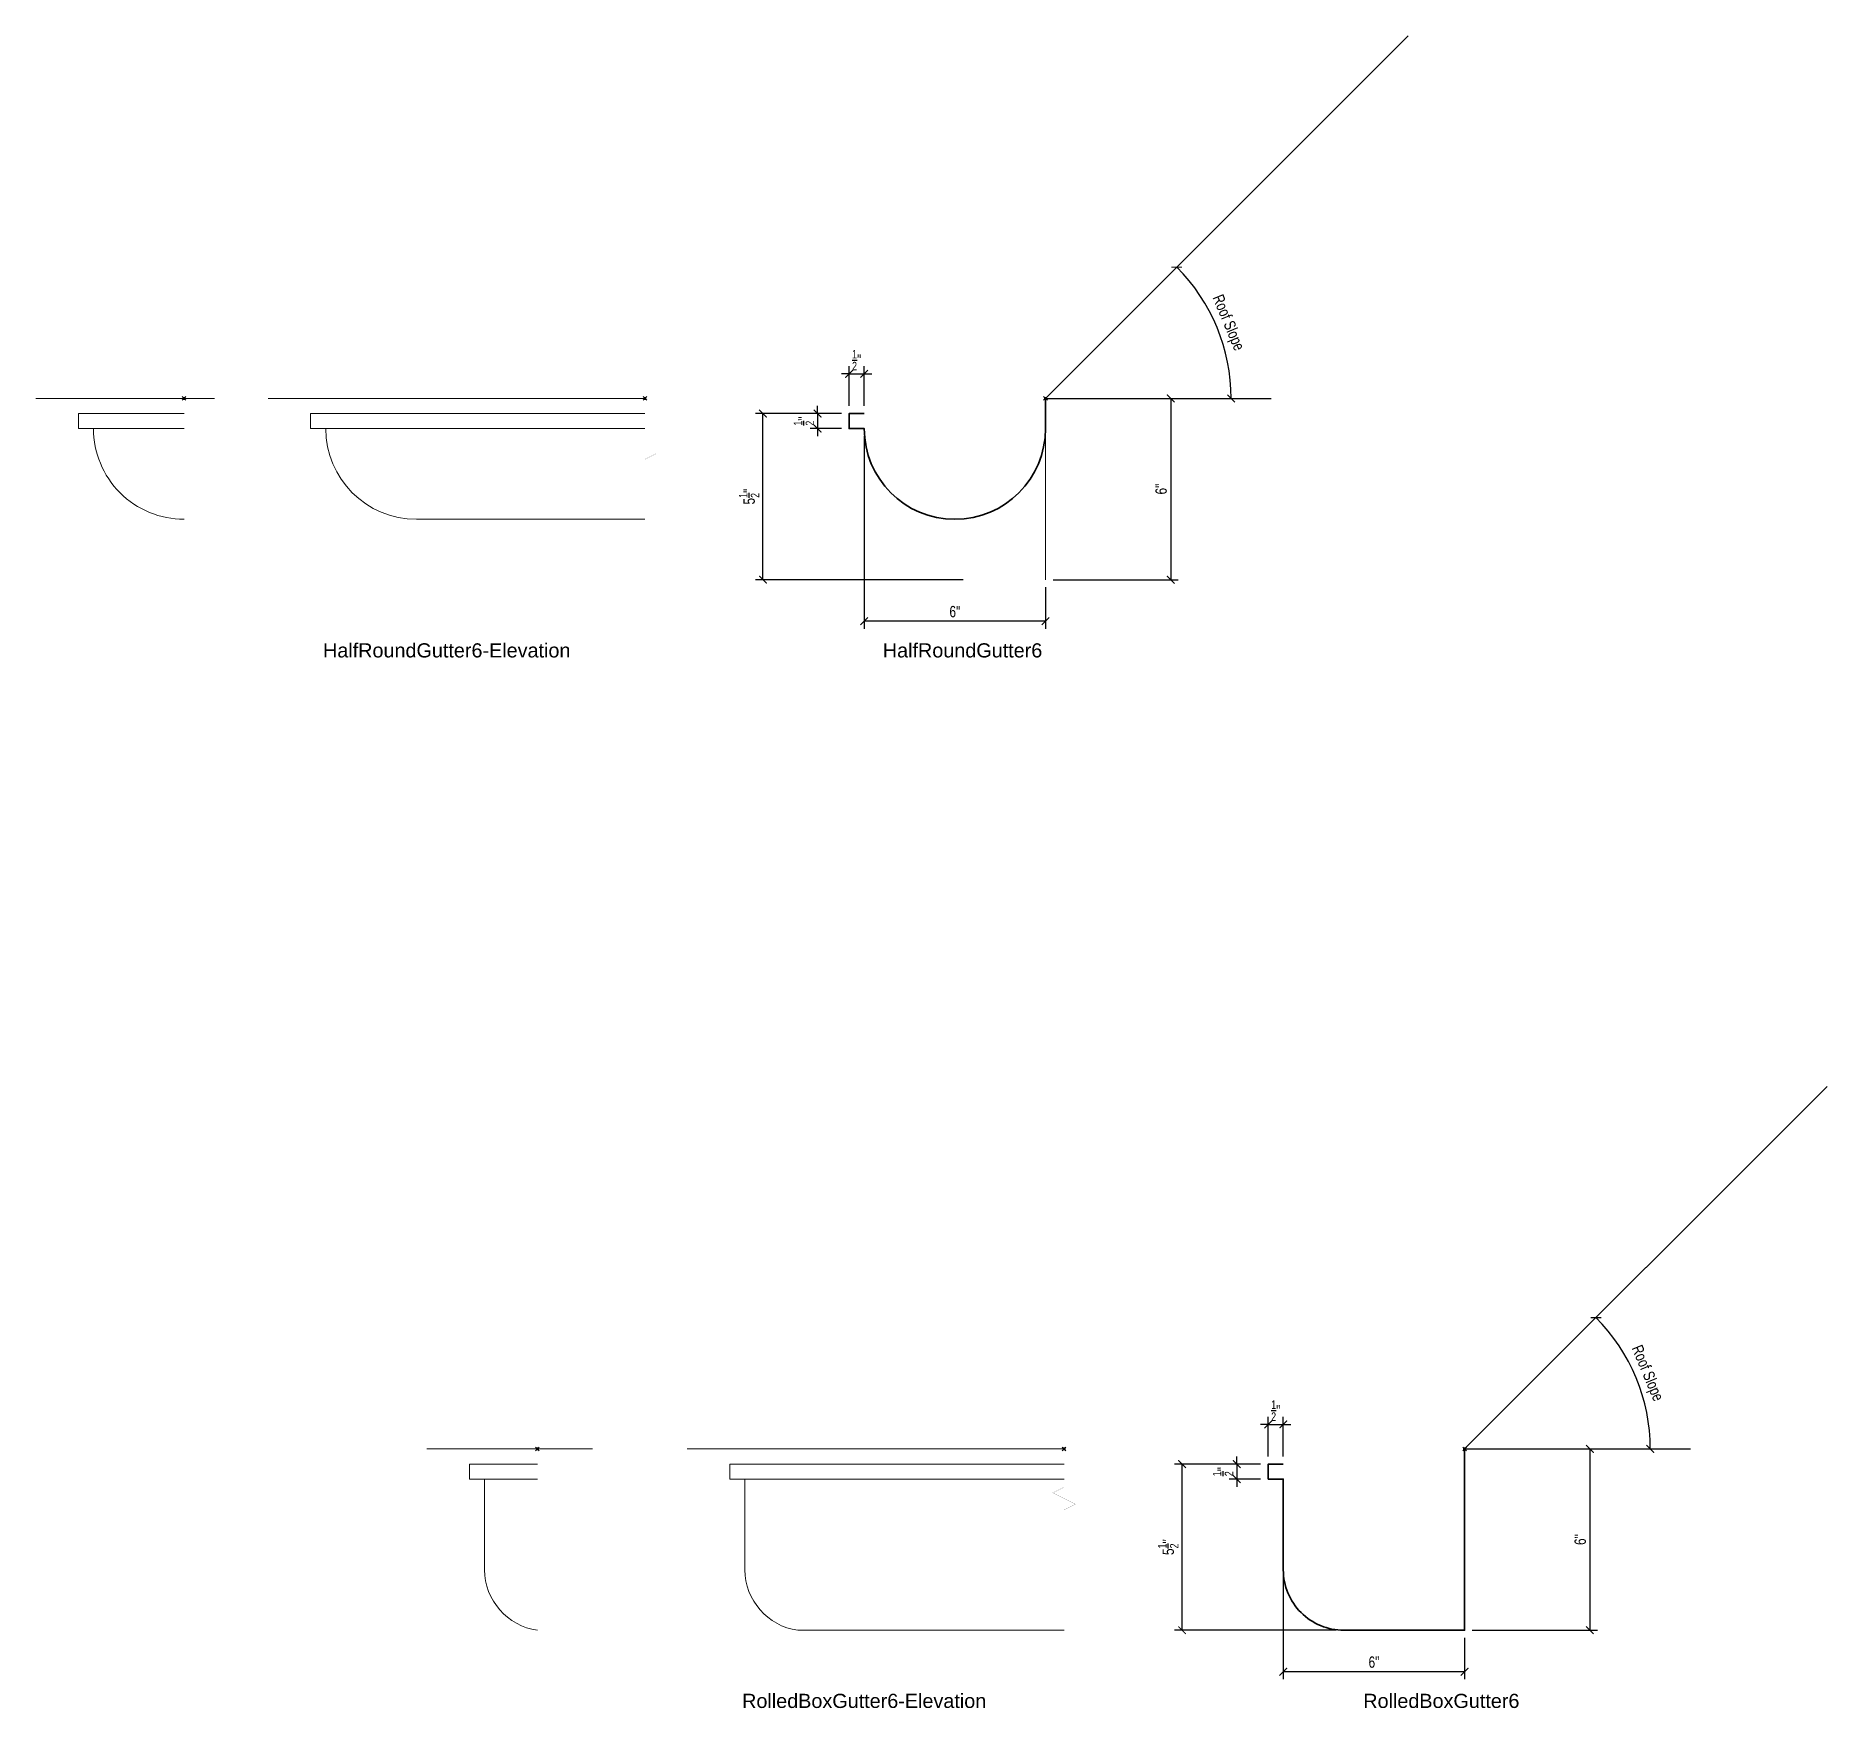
# Model space of a CAD drawing. Header units: inches. Extents: x 1550 to 1938, y 1113 to 1725.
# Drawn here: x 1644.8 to 1704.1, y 1448.5 to 1503.8 of the extents above; entities that cross this region are included whole.
import ezdxf
from ezdxf.enums import TextEntityAlignment as Align

# ---------------------------------------------------------------- set-up
doc = ezdxf.new("R2010")
doc.units = ezdxf.units.IN
doc.header["$LTSCALE"] = 4
doc.header["$MEASUREMENT"] = 0
doc.header["$PDMODE"] = 99
doc.header["$PDSIZE"] = 0.0625
doc.layers.get('Defpoints').update_dxf_attribs({"color": 121})
doc.layers.add('ANNSYMOBJ', color=131, linetype='Continuous')
doc.layers.add('DIMLINE', color=211, linetype='Continuous')
for name, color, linetype, lineweight in [('FINE', 90, 'Continuous', 18), ('Thin', 150, 'Continuous', 18), ('TITTXT', 213, 'Continuous', 50), ('Wide', 212, 'Continuous', 35), ('XLINE', 140, 'Continuous', 18)]:
    doc.layers.add(name, color=color, linetype=linetype, lineweight=lineweight)
doc.styles.add('Arch-Dim', font='ARIAL.TTF', dxfattribs={"width": 0.75})
doc.styles.add('RomanS', font='romans.shx')
doc.dimstyles.new('Aec-Arch-I-3', dxfattribs={"dimscale": 4, "dimtxt": 0.09375, "dimasz": 0.0625, "dimexe": 0.0625, "dimexo": 0.0625, "dimgap": 0.03125, "dimtad": 1, "dimdec": 4, "dimzin": 3, "dimdsep": 46, "dimlunit": 4, "dimtxsty": 'Arch-Dim', "dimblk": 'ARCHTICK', "dimcen": 0.09375, "dimclrd": 8, "dimclre": 8, "dimazin": 2, "dimtfac": 0.75, "dimtdec": 4, "dimtix": 1, "dimtmove": 1, "dimatfit": 2, "dimldrblk": 'OPEN90', "dimfxl": 1, "dimtolj": 1, "dimtzin": 0, "dimarcsym": 0})

msp = doc.modelspace()

# ---------------------------------------------------------------- blocks, each defined once
blk = doc.blocks.new('Anno_Title_T2')
at = {"color": 0, "linetype": 'ByBlock', "lineweight": -2, "style": 'RomanS'}
blk.add_attdef('TITLE', (0, 0.5), '', height=1.25, dxfattribs=at)
blk.add_attdef('SCALE', text='', height=0.75, dxfattribs=at).set_placement((0, -0.5), align=Align.TOP_LEFT)
blk = doc.blocks.new('_ArchTick')
at = {"color": 0, "linetype": 'ByBlock', "const_width": 0.15}
blk.add_lwpolyline([(-0.5, -0.5), (0.5, 0.5)], dxfattribs=at)
blk = doc.blocks.new('*D294')
at = {"layer": 'Defpoints', "color": 0}
for p in [(1690.257, 1503.801), (1684.193, 1493.391), (1678.257, 1491.801), (1678.257, 1491.801), (1685.728, 1491.801)]:
    blk.add_point(p, dxfattribs=at)
at = {"layer": 'DIMLINE', "color": 8, "lineweight": -2}
blk.add_arc((1678.257, 1491.801), 6.145, 360, 45, dxfattribs=at)
at = {"layer": 'DIMLINE', "color": 8, "lineweight": -2, "xscale": 0.25, "yscale": 0.25, "zscale": 0.25}
for p, rotation in [((1682.602, 1496.146), 135.0000000000004), ((1684.402, 1491.801), 269.9999999999999)]:
    blk.add_blockref('_ArchTick', p, dxfattribs=dict(at, rotation=rotation))
at = {"layer": 'DIMLINE', "color": 0, "insert": (1684.274, 1494.293), "char_height": 0.375, "attachment_point": 5, "rotation": 292.5, "style": 'Arch-Dim'}
blk.add_mtext('\\A1;Roof Slope', dxfattribs=at)
blk = doc.blocks.new('_Open90')
at = {"color": 0, "linetype": 'ByBlock', "lineweight": -2}
for p, q in [((0, 0), (-1, 0)), ((-0.5, 0.5), (0, 0)), ((0, 0), (-0.5, -0.5))]:
    blk.add_line(p, q, dxfattribs=at)
blk = doc.blocks.new('*D295')
at = {"layer": 'Defpoints', "color": 0}
for p in [(1672.257, 1490.801), (1678.257, 1485.801), (1672.257, 1484.427)]:
    blk.add_point(p, dxfattribs=at)
at = {"layer": 'DIMLINE', "color": 8, "lineweight": -2}
for p, q in [((1672.257, 1490.551), (1672.257, 1484.177)), ((1678.257, 1485.551), (1678.257, 1484.177)), ((1678.257, 1484.427), (1672.257, 1484.427))]:
    blk.add_line(p, q, dxfattribs=at)
at = {"layer": 'DIMLINE', "color": 8, "lineweight": -2, "xscale": 0.25, "yscale": 0.25, "zscale": 0.25, "rotation": 180}
blk.add_blockref('_ArchTick', (1672.257, 1484.427), dxfattribs=at)
at = {"layer": 'DIMLINE', "color": 8, "lineweight": -2, "xscale": 0.25, "yscale": 0.25, "zscale": 0.25}
blk.add_blockref('_ArchTick', (1678.257, 1484.427), dxfattribs=at)
at = {"layer": 'DIMLINE', "color": 0, "insert": (1675.257, 1484.743), "char_height": 0.375, "attachment_point": 5, "style": 'Arch-Dim'}
blk.add_mtext('\\A1;6"', dxfattribs=at)
blk = doc.blocks.new('*D296')
at = {"layer": 'Defpoints', "color": 0}
for p in [(1678.257, 1491.801), (1678.257, 1485.801), (1682.402, 1485.801)]:
    blk.add_point(p, dxfattribs=at)
at = {"layer": 'DIMLINE', "color": 8, "lineweight": -2}
for p, q in [((1678.507, 1491.801), (1682.652, 1491.801)), ((1682.402, 1491.801), (1682.402, 1485.801)), ((1678.507, 1485.801), (1682.652, 1485.801))]:
    blk.add_line(p, q, dxfattribs=at)
at = {"layer": 'DIMLINE', "color": 8, "lineweight": -2, "xscale": 0.25, "yscale": 0.25, "zscale": 0.25}
for p, rotation in [((1682.402, 1491.801), 90), ((1682.402, 1485.801), 270)]:
    blk.add_blockref('_ArchTick', p, dxfattribs=dict(at, rotation=rotation))
at = {"layer": 'DIMLINE', "color": 0, "insert": (1682.086, 1488.801), "char_height": 0.375, "attachment_point": 5, "rotation": 90, "style": 'Arch-Dim'}
blk.add_mtext('\\A1;6"', dxfattribs=at)
blk = doc.blocks.new('*D297')
at = {"layer": 'Defpoints', "color": 0}
for p in [(1668.906, 1491.301), (1671.757, 1491.301), (1675.784, 1485.801)]:
    blk.add_point(p, dxfattribs=at)
at = {"layer": 'DIMLINE', "color": 8, "lineweight": -2}
for p, q in [((1671.507, 1491.301), (1668.656, 1491.301)), ((1668.906, 1485.801), (1668.906, 1491.301)), ((1675.534, 1485.801), (1668.656, 1485.801))]:
    blk.add_line(p, q, dxfattribs=at)
at = {"layer": 'DIMLINE', "color": 8, "lineweight": -2, "xscale": 0.25, "yscale": 0.25, "zscale": 0.25}
for p, rotation in [((1668.906, 1491.301), 90), ((1668.906, 1485.801), 270)]:
    blk.add_blockref('_ArchTick', p, dxfattribs=dict(at, rotation=rotation))
at = {"layer": 'DIMLINE', "color": 0, "insert": (1668.449, 1488.551), "char_height": 0.375, "attachment_point": 5, "rotation": 90, "style": 'Arch-Dim'}
blk.add_mtext('\\A1;5{\\H0.750000x;\\S1/2;}"', dxfattribs=at)
blk = doc.blocks.new('*D298')
at = {"layer": 'Defpoints', "color": 0}
for p in [(1672.257, 1492.613), (1671.757, 1491.301), (1672.257, 1491.301)]:
    blk.add_point(p, dxfattribs=at)
at = {"layer": 'DIMLINE', "color": 8, "lineweight": -2}
for p, q in [((1671.757, 1491.551), (1671.757, 1492.863)), ((1672.257, 1491.551), (1672.257, 1492.863)), ((1671.757, 1492.613), (1671.507, 1492.613)), ((1671.757, 1492.613), (1672.257, 1492.613)), ((1672.257, 1492.613), (1672.507, 1492.613))]:
    blk.add_line(p, q, dxfattribs=at)
at = {"layer": 'DIMLINE', "color": 8, "lineweight": -2, "xscale": 0.25, "yscale": 0.25, "zscale": 0.25}
blk.add_blockref('_ArchTick', (1671.757, 1492.613), dxfattribs=at)
at = {"layer": 'DIMLINE', "color": 8, "lineweight": -2, "xscale": 0.25, "yscale": 0.25, "zscale": 0.25, "rotation": 180}
blk.add_blockref('_ArchTick', (1672.257, 1492.613), dxfattribs=at)
at = {"layer": 'DIMLINE', "color": 0, "insert": (1672.007, 1493.067), "char_height": 0.375, "attachment_point": 5, "style": 'Arch-Dim'}
blk.add_mtext('\\A1;{\\H0.750000x;\\S1/2;}"', dxfattribs=at)
blk = doc.blocks.new('*D299')
at = {"layer": 'Defpoints', "color": 0}
for p in [(1671.757, 1491.301), (1670.716, 1490.801), (1671.757, 1490.801)]:
    blk.add_point(p, dxfattribs=at)
at = {"layer": 'DIMLINE', "color": 8, "lineweight": -2}
for p, q in [((1671.507, 1491.301), (1670.466, 1491.301)), ((1670.716, 1491.301), (1670.716, 1491.551)), ((1670.716, 1491.301), (1670.716, 1490.801)), ((1671.507, 1490.801), (1670.466, 1490.801)), ((1670.716, 1490.801), (1670.716, 1490.551))]:
    blk.add_line(p, q, dxfattribs=at)
at = {"layer": 'DIMLINE', "color": 8, "lineweight": -2, "xscale": 0.25, "yscale": 0.25, "zscale": 0.25}
for p, rotation in [((1670.716, 1491.301), 270), ((1670.716, 1490.801), 90)]:
    blk.add_blockref('_ArchTick', p, dxfattribs=dict(at, rotation=rotation))
at = {"layer": 'DIMLINE', "color": 0, "insert": (1670.262, 1491.051), "char_height": 0.375, "attachment_point": 5, "rotation": 90, "style": 'Arch-Dim'}
blk.add_mtext('\\A1;{\\H0.750000x;\\S1/2;}"', dxfattribs=at)
blk = doc.blocks.new('AecDtl_HalfRoundGutter6Section')
at = {"layer": 'Wide'}
blk.add_lwpolyline([(-6, -0.5), (-6.5, -0.5), (-6.5, -1), (-6, -1, 1), (0, -1), (0, 0), (6, 6)], format="xyb", dxfattribs=at)
blk = doc.blocks.new('*D311')
at = {"layer": 'Defpoints', "color": 0}
for p in [(1704.128, 1469.034), (1698.064, 1458.625), (1692.128, 1457.034), (1692.128, 1457.034), (1699.599, 1457.034)]:
    blk.add_point(p, dxfattribs=at)
at = {"layer": 'DIMLINE', "color": 8, "lineweight": -2}
blk.add_arc((1692.128, 1457.034), 6.145, 360, 45, dxfattribs=at)
at = {"layer": 'DIMLINE', "color": 8, "lineweight": -2, "xscale": 0.25, "yscale": 0.25, "zscale": 0.25}
for p, rotation in [((1696.473, 1461.38), 135.0000000000004), ((1698.273, 1457.034), 269.9999999999999)]:
    blk.add_blockref('_ArchTick', p, dxfattribs=dict(at, rotation=rotation))
at = {"layer": 'DIMLINE', "color": 0, "insert": (1698.145, 1459.527), "char_height": 0.375, "attachment_point": 5, "rotation": 292.5, "style": 'Arch-Dim'}
blk.add_mtext('\\A1;Roof Slope', dxfattribs=at)
blk = doc.blocks.new('AecDtl_RolledBoxGutter6Section')
at = {"layer": 'Wide'}
blk.add_lwpolyline([(6, 6), (0, 0), (0, -6), (-4, -6, -0.414214), (-6, -4), (-6, -1), (-6.5, -1), (-6.5, -0.5), (-6, -0.5)], format="xyb", dxfattribs=at)
blk = doc.blocks.new('*D319')
at = {"layer": 'Defpoints', "color": 0}
for p in [(1686.128, 1453.034), (1692.128, 1451.034), (1686.128, 1449.66)]:
    blk.add_point(p, dxfattribs=at)
at = {"layer": 'DIMLINE', "color": 8, "lineweight": -2}
for p, q in [((1686.128, 1452.784), (1686.128, 1449.41)), ((1692.128, 1450.784), (1692.128, 1449.41)), ((1692.128, 1449.66), (1686.128, 1449.66))]:
    blk.add_line(p, q, dxfattribs=at)
at = {"layer": 'DIMLINE', "color": 8, "lineweight": -2, "xscale": 0.25, "yscale": 0.25, "zscale": 0.25, "rotation": 180}
blk.add_blockref('_ArchTick', (1686.128, 1449.66), dxfattribs=at)
at = {"layer": 'DIMLINE', "color": 8, "lineweight": -2, "xscale": 0.25, "yscale": 0.25, "zscale": 0.25}
blk.add_blockref('_ArchTick', (1692.128, 1449.66), dxfattribs=at)
at = {"layer": 'DIMLINE', "color": 0, "insert": (1689.128, 1449.977), "char_height": 0.375, "attachment_point": 5, "style": 'Arch-Dim'}
blk.add_mtext('\\A1;6"', dxfattribs=at)
blk = doc.blocks.new('*D320')
at = {"layer": 'Defpoints', "color": 0}
for p in [(1692.128, 1457.034), (1692.128, 1451.034), (1696.273, 1451.034)]:
    blk.add_point(p, dxfattribs=at)
at = {"layer": 'DIMLINE', "color": 8, "lineweight": -2}
for p, q in [((1692.378, 1457.034), (1696.523, 1457.034)), ((1696.273, 1457.034), (1696.273, 1451.034)), ((1692.378, 1451.034), (1696.523, 1451.034))]:
    blk.add_line(p, q, dxfattribs=at)
at = {"layer": 'DIMLINE', "color": 8, "lineweight": -2, "xscale": 0.25, "yscale": 0.25, "zscale": 0.25}
for p, rotation in [((1696.273, 1457.034), 90), ((1696.273, 1451.034), 270)]:
    blk.add_blockref('_ArchTick', p, dxfattribs=dict(at, rotation=rotation))
at = {"layer": 'DIMLINE', "color": 0, "insert": (1695.957, 1454.034), "char_height": 0.375, "attachment_point": 5, "rotation": 90, "style": 'Arch-Dim'}
blk.add_mtext('\\A1;6"', dxfattribs=at)
blk = doc.blocks.new('*D321')
at = {"layer": 'Defpoints', "color": 0}
for p in [(1682.777, 1456.534), (1685.628, 1456.534), (1688.128, 1451.034)]:
    blk.add_point(p, dxfattribs=at)
at = {"layer": 'DIMLINE', "color": 8, "lineweight": -2}
for p, q in [((1685.378, 1456.534), (1682.527, 1456.534)), ((1682.777, 1451.034), (1682.777, 1456.534)), ((1687.878, 1451.034), (1682.527, 1451.034))]:
    blk.add_line(p, q, dxfattribs=at)
at = {"layer": 'DIMLINE', "color": 8, "lineweight": -2, "xscale": 0.25, "yscale": 0.25, "zscale": 0.25}
for p, rotation in [((1682.777, 1456.534), 90), ((1682.777, 1451.034), 270)]:
    blk.add_blockref('_ArchTick', p, dxfattribs=dict(at, rotation=rotation))
at = {"layer": 'DIMLINE', "color": 0, "insert": (1682.32, 1453.784), "char_height": 0.375, "attachment_point": 5, "rotation": 90, "style": 'Arch-Dim'}
blk.add_mtext('\\A1;5{\\H0.750000x;\\S1/2;}"', dxfattribs=at)
blk = doc.blocks.new('*D322')
at = {"layer": 'Defpoints', "color": 0}
for p in [(1686.128, 1457.846), (1685.628, 1456.534), (1686.128, 1456.534)]:
    blk.add_point(p, dxfattribs=at)
at = {"layer": 'DIMLINE', "color": 8, "lineweight": -2}
for p, q in [((1685.628, 1456.784), (1685.628, 1458.096)), ((1686.128, 1456.784), (1686.128, 1458.096)), ((1685.628, 1457.846), (1685.378, 1457.846)), ((1685.628, 1457.846), (1686.128, 1457.846)), ((1686.128, 1457.846), (1686.378, 1457.846))]:
    blk.add_line(p, q, dxfattribs=at)
at = {"layer": 'DIMLINE', "color": 8, "lineweight": -2, "xscale": 0.25, "yscale": 0.25, "zscale": 0.25}
blk.add_blockref('_ArchTick', (1685.628, 1457.846), dxfattribs=at)
at = {"layer": 'DIMLINE', "color": 8, "lineweight": -2, "xscale": 0.25, "yscale": 0.25, "zscale": 0.25, "rotation": 180}
blk.add_blockref('_ArchTick', (1686.128, 1457.846), dxfattribs=at)
at = {"layer": 'DIMLINE', "color": 0, "insert": (1685.878, 1458.301), "char_height": 0.375, "attachment_point": 5, "style": 'Arch-Dim'}
blk.add_mtext('\\A1;{\\H0.750000x;\\S1/2;}"', dxfattribs=at)
blk = doc.blocks.new('*D323')
at = {"layer": 'Defpoints', "color": 0}
for p in [(1685.628, 1456.534), (1684.587, 1456.034), (1685.628, 1456.034)]:
    blk.add_point(p, dxfattribs=at)
at = {"layer": 'DIMLINE', "color": 8, "lineweight": -2}
for p, q in [((1684.587, 1456.534), (1684.587, 1456.784)), ((1685.378, 1456.534), (1684.337, 1456.534)), ((1684.587, 1456.534), (1684.587, 1456.034)), ((1685.378, 1456.034), (1684.337, 1456.034)), ((1684.587, 1456.034), (1684.587, 1455.784))]:
    blk.add_line(p, q, dxfattribs=at)
at = {"layer": 'DIMLINE', "color": 8, "lineweight": -2, "xscale": 0.25, "yscale": 0.25, "zscale": 0.25}
for p, rotation in [((1684.587, 1456.534), 270), ((1684.587, 1456.034), 90)]:
    blk.add_blockref('_ArchTick', p, dxfattribs=dict(at, rotation=rotation))
at = {"layer": 'DIMLINE', "color": 0, "insert": (1684.133, 1456.284), "char_height": 0.375, "attachment_point": 5, "rotation": 90, "style": 'Arch-Dim'}
blk.add_mtext('\\A1;{\\H0.750000x;\\S1/2;}"', dxfattribs=at)
blk = doc.blocks.new('AecDtl_HlfRndGut6Elev')
at = {"layer": 'Thin'}
for p, q in [((-3.5, -0.5), (0, -0.5)), ((-3, -1), (0, -1))]:
    blk.add_line(p, q, dxfattribs=at)
blk.add_lwpolyline([(-3.5, -0.5), (-3.5, -1), (-3, -1)], dxfattribs=at)
blk.add_lwpolyline([(0, -4, -0.414214), (-3, -1), (-3.5, -1), (-3.5, -0.5)], format="xyb", dxfattribs=at)
blk = doc.blocks.new('AecDtl_RolBoxGut6Elev')
at = {"layer": 'Thin'}
for p, q in [((-2.25, -0.5), (0, -0.5)), ((-1.75, -1), (0, -1))]:
    blk.add_line(p, q, dxfattribs=at)
blk.add_lwpolyline([(-2.25, -0.5), (-2.25, -1), (-1.75, -1), (-1.75, -4)], dxfattribs=at)
blk.add_lwpolyline([(0, -6, -0.3718), (-1.75, -4, -1.00693)], format="xyb", dxfattribs=at)

# ---------------------------------------------------------------- dimensions: what is measured, and where the dimension line sits
at = {"layer": 'DIMLINE'}
for base, line1, line2, picture, middle in [((1684.19284, 1493.39136), ((1678.25684, 1491.80081), (1690.25684, 1503.80081)), ((1678.25684, 1491.80081), (1685.72844, 1491.80081)), '*D294', (1684.27421, 1494.29329)), ((1698.06383, 1458.62485), ((1692.12783, 1457.03431), (1704.12783, 1469.03431)), ((1692.12783, 1457.03431), (1699.59943, 1457.03431)), '*D311', (1698.1452, 1459.52678))]:
    dim = msp.add_angular_dim_2l(base=base, line1=line1, line2=line2, text='Roof Slope', dimstyle='Aec-Arch-I-3', dxfattribs=at)
    dim.commit()
    dim.dimension.update_dxf_attribs({"geometry": picture, "text_midpoint": middle})
for base, p1, p2, picture, middle in [((1672.25684, 1492.61298), (1671.75684, 1491.30081), (1672.25684, 1491.30081), '*D298', (1672.00684, 1493.06725)), ((1672.25684, 1484.42669), (1678.25684, 1485.80081), (1672.25684, 1490.80081), '*D295', (1675.25684, 1484.74316)), ((1686.12783, 1457.84647), (1685.62783, 1456.53431), (1686.12783, 1456.53431), '*D322', (1685.87783, 1458.30075)), ((1686.12783, 1449.66019), (1692.12783, 1451.03431), (1686.12783, 1453.03431), '*D319', (1689.12783, 1449.97665))]:
    dim = msp.add_linear_dim(base=base, p1=p1, p2=p2, dimstyle='Aec-Arch-I-3', dxfattribs=at)
    dim.commit()
    dim.dimension.update_dxf_attribs({"geometry": picture, "text_midpoint": middle})
for base, p1, p2, picture, middle in [((1682.40224, 1485.80081), (1678.25684, 1491.80081), (1678.25684, 1485.80081), '*D296', (1682.08577, 1488.80081)), ((1668.90618, 1491.30081), (1675.78427, 1485.80081), (1671.75684, 1491.30081), '*D297', (1668.4487, 1488.55081)), ((1670.71637, 1490.80081), (1671.75684, 1491.30081), (1671.75684, 1490.80081), '*D299', (1670.2621, 1491.05081)), ((1684.58736, 1456.03431), (1685.62783, 1456.53431), (1685.62783, 1456.03431), '*D323', (1684.13309, 1456.28431)), ((1696.27323, 1451.03431), (1692.12783, 1457.03431), (1692.12783, 1451.03431), '*D320', (1695.95676, 1454.03431)), ((1682.77717, 1456.53431), (1688.12783, 1451.03431), (1685.62783, 1456.53431), '*D321', (1682.31969, 1453.78431))]:
    dim = msp.add_linear_dim(base=base, p1=p1, p2=p2, angle=90, dimstyle='Aec-Arch-I-3', dxfattribs=at)
    dim.commit()
    dim.dimension.update_dxf_attribs({"geometry": picture, "text_midpoint": middle})

# ---------------------------------------------------------------- linework, layer by layer
at = {"layer": 'ANNSYMOBJ', "const_width": 0.00375}
for points in [[(1665.00168, 1496.17041), (1665.00168, 1492.03569), (1665.00168, 1490.53569), (1664.62668, 1490.34819), (1665.37668, 1489.97319), (1665.00168, 1489.78569), (1665.00168, 1486.28569), (1665.00168, 1484.15096)], [(1678.87267, 1461.40391), (1678.87267, 1457.26918), (1678.87267, 1455.76918), (1678.49767, 1455.58168), (1679.24767, 1455.20668), (1678.87267, 1455.01918), (1678.87267, 1451.51918), (1678.87267, 1449.38445)]]:
    msp.add_lwpolyline(points, dxfattribs=at)
at = {"layer": 'DIMLINE'}
for p, q in [((1678.25684, 1491.80081), (1685.72844, 1491.80081)), ((1692.12783, 1457.03431), (1699.59943, 1457.03431))]:
    msp.add_line(p, q, dxfattribs=at)
at = {"layer": 'FINE'}
for points in [[(1678.25684, 1485.80081), (1678.25684, 1491.80081), (1690.25684, 1503.80081)], [(1650.75284, 1491.80081), (1644.84037, 1491.80081)], [(1665.00168, 1491.80081), (1652.52816, 1491.80081)], [(1692.12783, 1451.03431), (1692.12783, 1457.03431), (1704.12783, 1469.03431)], [(1663.26173, 1457.03431), (1657.78396, 1457.03431)], [(1678.87267, 1457.03431), (1666.39915, 1457.03431)]]:
    msp.add_lwpolyline(points, dxfattribs=at)
at = {"layer": 'Thin'}
for p, q in [((1653.93562, 1491.30081), (1665.00168, 1491.30081)), ((1654.43562, 1490.80081), (1665.00168, 1490.80081)), ((1657.43562, 1487.80081), (1665.00168, 1487.80081)), ((1667.80661, 1456.53431), (1678.87267, 1456.53431)), ((1668.30661, 1456.03431), (1678.87267, 1456.03431)), ((1670.05661, 1451.03431), (1678.87267, 1451.03431))]:
    msp.add_line(p, q, dxfattribs=at)
for points in [[(1653.93562, 1491.30081), (1653.93562, 1490.80081), (1654.43562, 1490.80081)], [(1667.80661, 1456.53431), (1667.80661, 1456.03431), (1668.30661, 1456.03431), (1668.30661, 1453.03431)]]:
    msp.add_lwpolyline(points, dxfattribs=at)
for points in [[(1657.43562, 1487.80081, -0.41421356), (1654.43562, 1490.80081), (1653.93562, 1490.80081), (1653.93562, 1491.30081)], [(1670.05661, 1451.03431, -0.37179991), (1668.30661, 1453.03431, -1.00692963)]]:
    msp.add_lwpolyline(points, format="xyb", dxfattribs=at)
at = {"layer": 'XLINE'}
for p in [(1649.74784, 1491.80081), (1665.00168, 1491.80081), (1678.25684, 1491.80081), (1661.44143, 1457.03431), (1678.87267, 1457.03431), (1692.12783, 1457.03431)]:
    msp.add_point(p, dxfattribs=at)

# ---------------------------------------------------------------- block references
for name, p in [('AecDtl_HalfRoundGutter6Section', (1678.25684, 1491.80081)), ('AecDtl_HlfRndGut6Elev', (1649.74784, 1491.80081)), ('AecDtl_RolledBoxGutter6Section', (1692.12783, 1457.03431)), ('AecDtl_RolBoxGut6Elev', (1661.44143, 1457.03431))]:
    msp.add_blockref(name, p)
at = {"layer": 'TITTXT'}
ref = msp.add_blockref('Anno_Title_T2', (1654.34514, 1483.04073), dxfattribs=dict(at, xscale=0.375, yscale=0.375, zscale=0.375))
ref.add_attrib('TITLE', 'HalfRoundGutter6-Elevation', (1654.34514, 1483.22823), dxfattribs={"layer": '0', "color": 0, "linetype": 'ByBlock', "lineweight": -2, "height": 0.46875, "style": 'Arch-Dim'})
ref = msp.add_blockref('Anno_Title_T2', (1672.87281, 1483.04073), dxfattribs=dict(at, xscale=0.375, yscale=0.375, zscale=0.375))
ref.add_attrib('TITLE', 'HalfRoundGutter6', (1672.87281, 1483.22823), dxfattribs={"layer": '0', "color": 0, "linetype": 'ByBlock', "lineweight": -2, "height": 0.46875, "style": 'Arch-Dim'})
ref = msp.add_blockref('Anno_Title_T2', (1668.21613, 1448.27423), dxfattribs=dict(at, xscale=0.375, yscale=0.375, zscale=0.375))
ref.add_attrib('TITLE', 'RolledBoxGutter6-Elevation', (1668.21613, 1448.46173), dxfattribs={"layer": '0', "color": 0, "linetype": 'ByBlock', "lineweight": -2, "height": 0.46875, "style": 'Arch-Dim'})
ref = msp.add_blockref('Anno_Title_T2', (1688.77446, 1448.27423), dxfattribs=dict(at, xscale=0.375, yscale=0.375, zscale=0.375))
ref.add_attrib('TITLE', 'RolledBoxGutter6', (1688.77446, 1448.46173), dxfattribs={"layer": '0', "color": 0, "linetype": 'ByBlock', "lineweight": -2, "height": 0.46875, "style": 'Arch-Dim'})

msp.set_redraw_order([(e.dxf.handle, doc.entitydb.next_handle()) for e in msp.query("TEXT MTEXT ATTDEF DIMENSION ARC_DIMENSION")])  # texts and dimensions are drawn at this point

doc.saveas('drawing.dxf')
